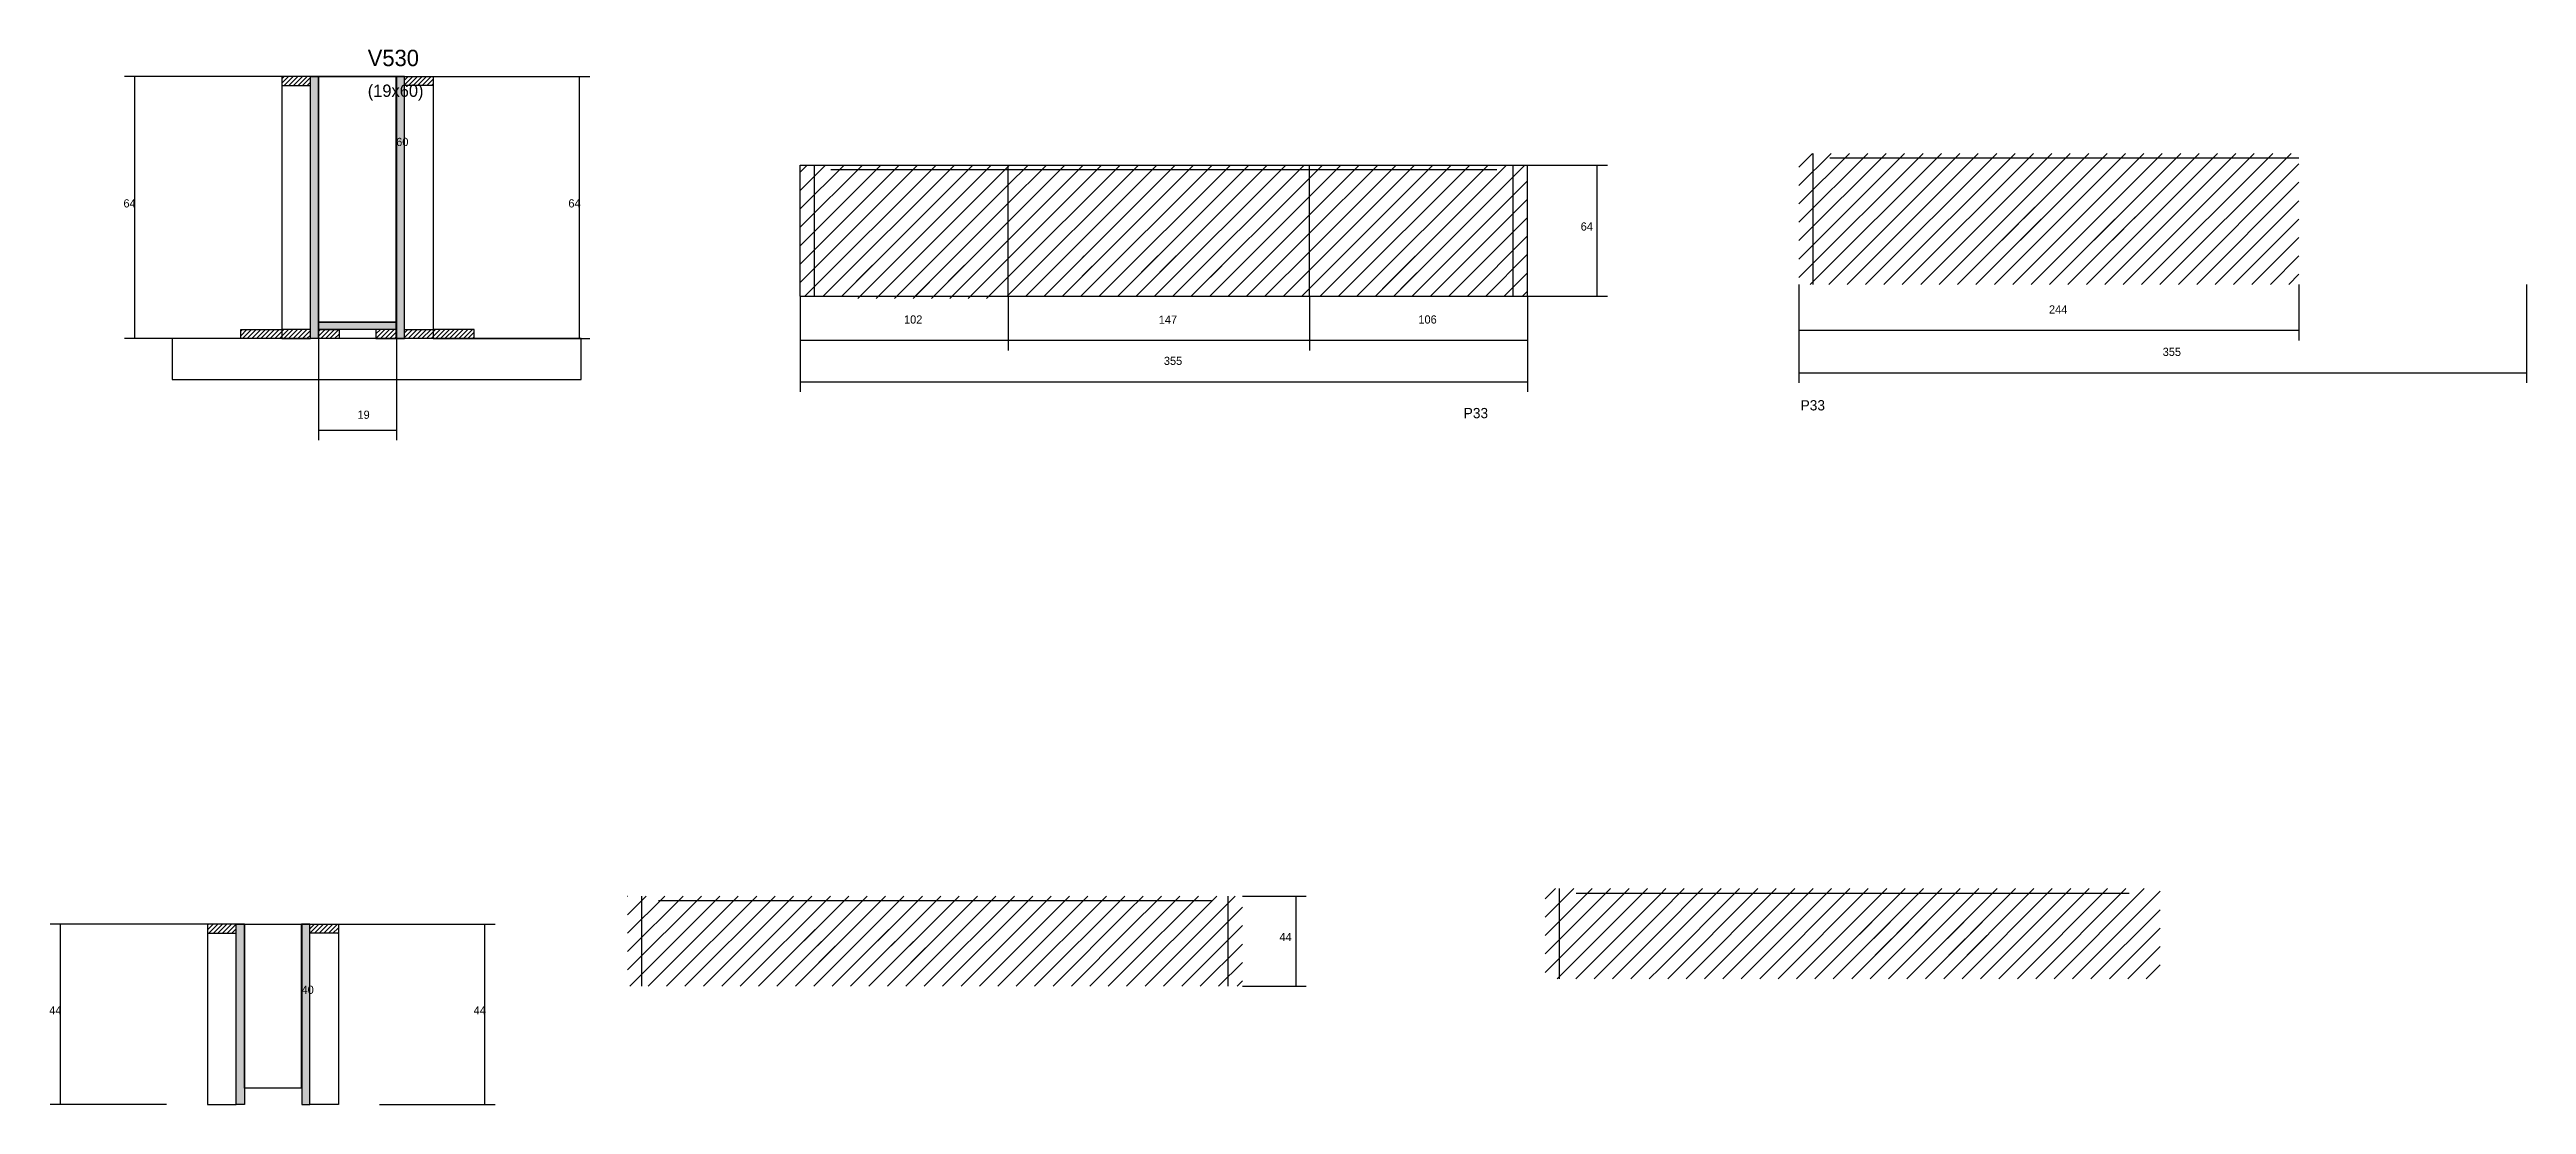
# Model space of a CAD drawing. Header units: metres. Extents: x -19688 to -17003, y 2004 to 2528.
# Drawn here: x -18211 to -17003, y 2004 to 2519 of the extents above; entities that cross this region are included whole.
import ezdxf

# ---------------------------------------------------------------- set-up
doc = ezdxf.new("R2010")
doc.units = ezdxf.units.M
for name, color, linetype in [('CONCRETO', 251, 'Continuous'), ('COTA', 241, 'Continuous'), ('Cota Seção (2x)', 4, 'Continuous'), ('Hachura', 253, 'Continuous'), ('Madeira', 126, 'Continuous'), ('NOMENCLATURA', 7, 'Continuous'), ('Painéis', 200, 'Continuous'), ('SARR_2.2x7', 40, 'Continuous'), ('Texto Seção', 7, 'Continuous')]:
    doc.layers.add(name, color=color, linetype=linetype)

msp = doc.modelspace()

# ---------------------------------------------------------------- texts
at = {"layer": 'COTA'}
for s, p in [('64', (-18175.2, 2442.1)), ('64', (-17958.1, 2442.1)), ('64', (-17464.1, 2430.8)), ('244', (-17235.6, 2390.3)), ('102', (-17794.3, 2385.4)), ('147', (-17670, 2385.3)), ('106', (-17543.3, 2385.4)), ('355', (-17667.5, 2365.2)), ('355', (-17180.1, 2369.6)), ('19', (-18061, 2338.9)), ('44', (-17611.1, 2083.9)), ('44', (-18211.4, 2048.1)), ('44', (-18004.3, 2048.1))]:
    msp.add_text(s, height=4, dxfattribs=at).set_placement(p)
at = {"layer": 'Cota Seção (2x)'}
for s, p in [('60', (-18042.1, 2472.1)), ('40', (-18088.3, 2058.1))]:
    msp.add_text(s, height=4, dxfattribs=at).set_placement(p)
at = {"layer": 'NOMENCLATURA'}
for p in [(-17356.8, 2343), (-17521.2, 2339.2)]:
    msp.add_text('P33', height=5, dxfattribs=at).set_placement(p)
at = {"layer": 'Texto Seção'}
for s, height, p in [('V530', 8, (-18056, 2511.1)), ('(19x60)', 6, (-18056, 2496.1))]:
    msp.add_text(s, height=height, dxfattribs=at).set_placement(p)

# ---------------------------------------------------------------- hatches: boundary and pattern name
at = {"layer": 'Hachura'}
h = msp.add_hatch(dxfattribs=at)
h.set_pattern_fill('ANSI31', scale=0.5)
h.paths.add_polyline_path([(-18084, 2501.7), (-18084, 2506.1), (-18084, 2506.1), (-18098, 2506.1), (-18098, 2506.1), (-18098, 2501.7), (-18098, 2501.7), (-18084, 2501.7)])
h = msp.add_hatch(color=8, dxfattribs=at)
h.dxf.hatch_style = 1
h.paths.add_polyline_path([(-18084, 2506.1), (-18080, 2506.1), (-18080, 2506.1), (-18080, 2378.1), (-18080, 2378.1), (-18084, 2378.1), (-18084, 2378.1), (-18084, 2506.1)])
h = msp.add_hatch(color=8, dxfattribs=at)
h.dxf.hatch_style = 1
h.paths.add_polyline_path([(-18038.1, 2506.1), (-18042.1, 2506.1), (-18042.1, 2506.1), (-18042, 2378.1), (-18042, 2378.1), (-18038, 2378.1), (-18038, 2378.1), (-18038.1, 2506.1)])
h = msp.add_hatch(dxfattribs=at)
h.set_pattern_fill('ANSI31', scale=0.5)
h.paths.add_polyline_path([(-18038.1, 2501.7), (-18038.1, 2506.1), (-18038.1, 2506.1), (-18024.1, 2506.1), (-18024.1, 2506.1), (-18024.1, 2501.7), (-18024.1, 2501.7), (-18038.1, 2501.7)])
h = msp.add_hatch(dxfattribs=at)
h.set_pattern_fill('ANSI31', scale=2)
h.paths.add_polyline_path([(-17113.6, 2468.5), (-17357.6, 2468.5), (-17357.6, 2404.5), (-17113.6, 2404.5)])
h = msp.add_hatch(dxfattribs=at)
h.set_pattern_fill('ANSI31', scale=2)
h.paths.add_polyline_path([(-17845, 2462.8), (-17845, 2398.8), (-17743.5, 2398.8), (-17743.5, 2462.8)])
h = msp.add_hatch(dxfattribs=at)
h.set_pattern_fill('ANSI31', scale=2)
h.paths.add_polyline_path([(-17716.5, 2462.8), (-17743.5, 2462.8), (-17743.5, 2398.8), (-17596.5, 2398.8), (-17596.5, 2462.8), (-17623.5, 2462.8), (-17649, 2462.8)])
h = msp.add_hatch(dxfattribs=at)
h.set_pattern_fill('ANSI31', scale=2)
h.paths.add_polyline_path([(-17490, 2462.8), (-17596.5, 2462.8), (-17596.5, 2398.8), (-17490, 2398.8)])
h = msp.add_hatch(dxfattribs=at)
h.set_pattern_fill('ANSI31', scale=2)
h.paths.add_polyline_path([(-17261.9, 2426.2), (-17261.9, 2442.3), (-17261.9, 2442.3), (-17193.4, 2442.3), (-17193.4, 2442.3), (-17193.4, 2426.2), (-17193.4, 2426.2), (-17261.9, 2426.2)])
h = msp.add_hatch(dxfattribs=at)
h.set_pattern_fill('ANSI31', scale=2)
h.paths.add_polyline_path([(-17707.3, 2402.2), (-17707.3, 2418.4), (-17707.3, 2418.4), (-17639.3, 2418.4), (-17639.3, 2418.4), (-17639.3, 2402.2), (-17639.3, 2402.2), (-17707.3, 2402.2)])
h = msp.add_hatch(dxfattribs=at)
h.set_pattern_fill('ANSI31', scale=2)
h.paths.add_polyline_path([(-17587.2, 2402.3), (-17519.5, 2402.3), (-17519.5, 2402.3), (-17514, 2418.3), (-17514, 2418.3), (-17581.7, 2418.3), (-17581.7, 2418.3), (-17587.2, 2402.3)])
h = msp.add_hatch(dxfattribs=at)
h.set_pattern_fill('ANSI31', scale=2)
h.paths.add_polyline_path([(-17817.6, 2397.7), (-17817.6, 2413.9), (-17817.6, 2413.9), (-17749.5, 2413.9), (-17749.5, 2413.9), (-17749.5, 2397.7), (-17749.5, 2397.7), (-17817.6, 2397.7)])
h = msp.add_hatch(dxfattribs=at)
h.set_pattern_fill('ANSI31', scale=0.5)
h.paths.add_polyline_path([(-18118, 2378.1), (-18118, 2382.5), (-18118, 2382.5), (-18098, 2382.5), (-18098, 2382.5), (-18098, 2378.1), (-18098, 2378.1), (-18118, 2378.1)])
h = msp.add_hatch(dxfattribs=at)
h.set_pattern_fill('ANSI31', scale=0.5)
h.paths.add_polyline_path([(-18084, 2378.1), (-18084, 2382.5), (-18084, 2382.5), (-18098, 2382.5), (-18098, 2382.5), (-18098, 2378.1), (-18098, 2378.1), (-18084, 2378.1)])
h = msp.add_hatch(color=8, dxfattribs=at)
h.dxf.hatch_style = 1
h.paths.add_polyline_path([(-18080, 2382.5), (-18080, 2386.1), (-18080, 2386.1), (-18042, 2386.1), (-18042, 2386.1), (-18042, 2382.5), (-18042, 2382.5), (-18080, 2382.5)])
h = msp.add_hatch(dxfattribs=at)
h.set_pattern_fill('ANSI31', scale=0.5)
h.paths.add_polyline_path([(-18080, 2378.1), (-18080, 2382.5), (-18080, 2382.5), (-18070, 2382.5), (-18070, 2382.5), (-18070, 2378.1), (-18070, 2378.1), (-18080, 2378.1)])
h = msp.add_hatch(dxfattribs=at)
h.set_pattern_fill('ANSI31', scale=0.5)
h.paths.add_polyline_path([(-18042, 2378.1), (-18042, 2382.5), (-18042, 2382.5), (-18052, 2382.5), (-18052, 2382.5), (-18052, 2378.1), (-18052, 2378.1), (-18042, 2378.1)])
h = msp.add_hatch(dxfattribs=at)
h.set_pattern_fill('ANSI31', scale=0.5)
h.paths.add_polyline_path([(-18038, 2378.1), (-18038, 2382.5), (-18038, 2382.5), (-18024, 2382.5), (-18024, 2382.5), (-18024, 2378.1), (-18024, 2378.1), (-18038, 2378.1)])
h = msp.add_hatch(dxfattribs=at)
h.set_pattern_fill('ANSI31', scale=0.5)
h.paths.add_polyline_path([(-18004, 2378.1), (-18004, 2382.5), (-18004, 2382.5), (-18024, 2382.5), (-18024, 2382.5), (-18024, 2378.1), (-18024, 2378.1), (-18004, 2378.1)])
h = msp.add_hatch(dxfattribs=at)
h.set_pattern_fill('ANSI31', scale=2)
h.paths.add_polyline_path([(-17685.2, 2061.9), (-17685.2, 2105.9), (-17929.2, 2105.9), (-17929.2, 2061.9)])
h = msp.add_hatch(dxfattribs=at)
h.set_pattern_fill('ANSI31', scale=2)
h.paths.add_polyline_path([(-17629.2, 2061.9), (-17629.2, 2105.9), (-17685.2, 2105.9), (-17685.2, 2061.9)])
h = msp.add_hatch(dxfattribs=at)
h.set_pattern_fill('ANSI31', scale=2)
h.paths.add_polyline_path([(-17481.4, 2109.5), (-17481.4, 2065.5), (-17425.4, 2065.5), (-17425.4, 2109.5)])
h = msp.add_hatch(dxfattribs=at)
h.set_pattern_fill('ANSI31', scale=2)
h.paths.add_polyline_path([(-17181.4, 2065.5), (-17181.4, 2109.5), (-17425.4, 2109.5), (-17425.4, 2065.5)])
h = msp.add_hatch(dxfattribs=at)
h.set_pattern_fill('ANSI31', scale=0.5)
h.paths.add_polyline_path([(-18120.2, 2087.7), (-18120.2, 2092.1), (-18120.2, 2092.1), (-18134.2, 2092.1), (-18134.2, 2092.1), (-18134.2, 2087.7), (-18134.2, 2087.7), (-18120.2, 2087.7)])
h = msp.add_hatch(color=8, dxfattribs=at)
h.dxf.hatch_style = 1
h.paths.add_polyline_path([(-18120.2, 2092.1), (-18116.2, 2092.1), (-18116.2, 2092.1), (-18116.2, 2004.1), (-18116.2, 2004.1), (-18120.2, 2004.1), (-18120.2, 2004.1), (-18120.2, 2092.1)])
h = msp.add_hatch(color=8, dxfattribs=at)
h.dxf.hatch_style = 1
h.paths.add_polyline_path([(-18084.3, 2092.1), (-18088.3, 2092.1), (-18088.3, 2092.1), (-18088.2, 2004.1), (-18088.2, 2004.1), (-18084.2, 2004.1), (-18084.2, 2004.1), (-18084.3, 2092.1)])
h = msp.add_hatch(dxfattribs=at)
h.set_pattern_fill('ANSI31', scale=0.5)
h.paths.add_polyline_path([(-18084.3, 2087.7), (-18084.3, 2092.1), (-18084.3, 2092.1), (-18070.3, 2092.1), (-18070.3, 2092.1), (-18070.3, 2087.7), (-18070.3, 2087.7), (-18084.3, 2087.7)])
h = msp.add_hatch(dxfattribs=at)
h.set_pattern_fill('ANSI31', scale=2)
h.paths.add_polyline_path([(-17334.4, 2077), (-17334.4, 2093.2), (-17334.4, 2093.2), (-17265.9, 2093.2), (-17265.9, 2093.2), (-17265.9, 2077), (-17265.9, 2077), (-17334.4, 2077)])
h = msp.add_hatch(dxfattribs=at)
h.set_pattern_fill('ANSI31', scale=2)
h.paths.add_polyline_path([(-17844.8, 2073.4), (-17844.8, 2089.6), (-17844.8, 2089.6), (-17776.2, 2089.6), (-17776.2, 2089.6), (-17776.2, 2073.4), (-17776.2, 2073.4), (-17844.8, 2073.4)])

# ---------------------------------------------------------------- linework, layer by layer
at = {"layer": 'CONCRETO'}
for points in [[(-18080, 2506.1), (-18080, 2506.1), (-18080, 2506.1), (-18080, 2506.1), (-18042, 2506.1), (-18042, 2506.1), (-18042, 2506.1), (-18042, 2386.1), (-18080, 2386.1), (-18080, 2506.1)], [(-18080, 2386.1), (-18042, 2386.1), (-18042, 2506.1), (-18080, 2506.1)], [(-18116.2, 2092.1), (-18088.2, 2092.1), (-18088.2, 2012.1), (-18116.2, 2012.1), (-18116.2, 2092.1)]]:
    msp.add_lwpolyline(points, close=True, dxfattribs=at)
at = {"layer": 'COTA'}
for p, q in [((-18080, 2506.1), (-18174.7, 2506.1)), ((-18169.7, 2378.1), (-18169.7, 2506.1)), ((-18024.1, 2506.1), (-17947.6, 2506.1)), ((-17952.6, 2378.1), (-17952.6, 2506.1)), ((-17490, 2462.8), (-17451, 2462.8)), ((-17456, 2398.8), (-17456, 2462.8)), ((-17845, 2398.8), (-17845, 2372.3)), ((-17845, 2398.8), (-17845, 2352)), ((-17743.5, 2398.8), (-17743.5, 2372.3)), ((-17743.5, 2398.8), (-17743.5, 2372.3)), ((-17596.5, 2398.8), (-17596.5, 2372.3)), ((-17596.5, 2398.8), (-17596.5, 2372.3)), ((-17490, 2398.8), (-17451, 2398.8)), ((-17490, 2398.8), (-17490, 2372.3)), ((-17490, 2398.8), (-17490, 2352)), ((-17357.6, 2404.5), (-17357.6, 2377.2)), ((-17357.6, 2404.5), (-17357.6, 2356.4)), ((-17113.6, 2404.5), (-17113.6, 2377.2)), ((-17002.6, 2404.5), (-17002.6, 2356.4)), ((-18080, 2382.5), (-18080, 2328.4)), ((-18042, 2382.5), (-18042, 2328.4)), ((-17357.6, 2382.2), (-17113.6, 2382.2)), ((-18118, 2378.1), (-18174.7, 2378.1)), ((-18004, 2378.1), (-17947.6, 2378.1)), ((-17845, 2377.3), (-17743.5, 2377.3)), ((-17743.5, 2377.3), (-17596.5, 2377.3)), ((-17596.5, 2377.3), (-17490, 2377.3)), ((-17845, 2357), (-17490, 2357)), ((-17357.6, 2361.4), (-17002.6, 2361.4)), ((-18080, 2333.4), (-18042, 2333.4)), ((-17629.2, 2105.9), (-17598, 2105.9)), ((-17603, 2061.9), (-17603, 2105.9)), ((-18116.2, 2092.1), (-18210.9, 2092.1)), ((-18205.9, 2004.1), (-18205.9, 2092.1)), ((-18070.3, 2092.1), (-17993.8, 2092.1)), ((-17998.8, 2004.1), (-17998.8, 2092.1)), ((-17629.2, 2061.9), (-17598, 2061.9)), ((-18154.2, 2004.1), (-18210.9, 2004.1)), ((-18050.2, 2004.1), (-17993.8, 2004.1))]:
    msp.add_line(p, q, dxfattribs=at)
at = {"layer": 'Cota Seção (2x)'}
for p, q in [((-18042.1, 2386.1), (-18042.1, 2506.1)), ((-18042.1, 2506.1), (-18037.1, 2506.1)), ((-18042, 2386.1), (-18047.1, 2386.1)), ((-18088.3, 2012.1), (-18088.3, 2092.1)), ((-18088.3, 2092.1), (-18083.3, 2092.1)), ((-18088.2, 2012.1), (-18093.3, 2012.1))]:
    msp.add_line(p, q, dxfattribs=at)
at = {"layer": 'Madeira'}
for points in [[(-18084, 2501.7), (-18084, 2506.1), (-18098, 2506.1), (-18098, 2501.7)], [(-18084, 2506.1), (-18098, 2506.1), (-18098, 2378.1), (-18084, 2378.1)], [(-18038.1, 2501.7), (-18038.1, 2506.1), (-18024.1, 2506.1), (-18024.1, 2501.7)], [(-18038.1, 2506.1), (-18024.1, 2506.1), (-18024, 2378.1), (-18038, 2378.1)], [(-18118, 2378.1), (-18118, 2382.5), (-18098, 2382.5), (-18098, 2378.1)], [(-18084, 2378.1), (-18084, 2382.5), (-18098, 2382.5), (-18098, 2378.1)], [(-18080, 2378.1), (-18080, 2382.5), (-18070, 2382.5), (-18070, 2378.1)], [(-18042, 2378.1), (-18042, 2382.5), (-18052, 2382.5), (-18052, 2378.1)], [(-18038, 2378.1), (-18038, 2382.5), (-18024, 2382.5), (-18024, 2378.1)], [(-18004, 2378.1), (-18004, 2382.5), (-18024, 2382.5), (-18024, 2378.1)], [(-18151.5, 2358.1), (-17951.9, 2358.1), (-17951.9, 2378.1), (-18151.5, 2378.1)], [(-18120.2, 2087.7), (-18120.2, 2092.1), (-18134.2, 2092.1), (-18134.2, 2087.7)], [(-18120.2, 2092.1), (-18134.2, 2092.1), (-18134.2, 2004.1), (-18120.2, 2004.1)], [(-18084.3, 2087.7), (-18084.3, 2092.1), (-18070.3, 2092.1), (-18070.3, 2087.7)], [(-18084.3, 2092.1), (-18070.3, 2092.1), (-18070.2, 2004.1), (-18084.2, 2004.1)]]:
    msp.add_lwpolyline(points, close=True, dxfattribs=at)
at = {"layer": 'Painéis'}
for p, q in [((-18080, 2378.1), (-18080, 2506.1)), ((-18042.1, 2378.1), (-18042.1, 2506.1)), ((-17845, 2462.8), (-17743.5, 2462.8)), ((-17845, 2398.8), (-17845, 2462.8)), ((-17743.5, 2462.8), (-17716.5, 2462.8)), ((-17743.5, 2398.8), (-17743.5, 2462.8)), ((-17716.5, 2462.8), (-17649, 2462.8)), ((-17649, 2462.8), (-17623.5, 2462.8)), ((-17623.5, 2462.8), (-17596.5, 2462.8)), ((-17596.5, 2462.8), (-17490, 2462.8)), ((-17596.5, 2398.8), (-17596.5, 2462.8)), ((-17490, 2398.8), (-17490, 2462.8)), ((-17845, 2398.8), (-17490, 2398.8)), ((-18080, 2386.1), (-18042, 2386.1)), ((-18080, 2382.5), (-18080, 2386.1)), ((-18042, 2382.5), (-18042, 2386.1))]:
    msp.add_line(p, q, dxfattribs=at)
for points in [[(-18084, 2506.1), (-18080, 2506.1), (-18080, 2378.1), (-18084, 2378.1)], [(-18038.1, 2506.1), (-18042.1, 2506.1), (-18042, 2378.1), (-18038, 2378.1)], [(-18080, 2382.5), (-18080, 2386.1), (-18042, 2386.1), (-18042, 2382.5)], [(-18120.2, 2092.1), (-18116.2, 2092.1), (-18116.2, 2004.1), (-18120.2, 2004.1)], [(-18084.3, 2092.1), (-18088.3, 2092.1), (-18088.2, 2004.1), (-18084.2, 2004.1)]]:
    msp.add_lwpolyline(points, close=True, dxfattribs=at)
at = {"layer": 'SARR_2.2x7'}
for p, q in [((-17350.6, 2404.5), (-17350.6, 2468.5)), ((-17342.6, 2466.3), (-17113.6, 2466.3)), ((-17838, 2398.8), (-17838, 2462.8)), ((-17830, 2460.6), (-17743.5, 2460.6)), ((-17743.5, 2460.6), (-17596.5, 2460.6)), ((-17596.5, 2460.6), (-17505, 2460.6)), ((-17497, 2398.8), (-17497, 2462.8)), ((-17922.2, 2061.9), (-17922.2, 2105.9)), ((-17914.2, 2103.7), (-17644.2, 2103.7)), ((-17636.2, 2061.9), (-17636.2, 2105.9)), ((-17474.4, 2065.5), (-17474.4, 2109.5)), ((-17466.4, 2107.3), (-17196.4, 2107.3))]:
    msp.add_line(p, q, dxfattribs=at)

msp.set_redraw_order([(e.dxf.handle, doc.entitydb.next_handle()) for e in msp.query("TEXT MTEXT ATTDEF DIMENSION ARC_DIMENSION")])  # texts and dimensions are drawn at this point

doc.saveas('drawing.dxf')
